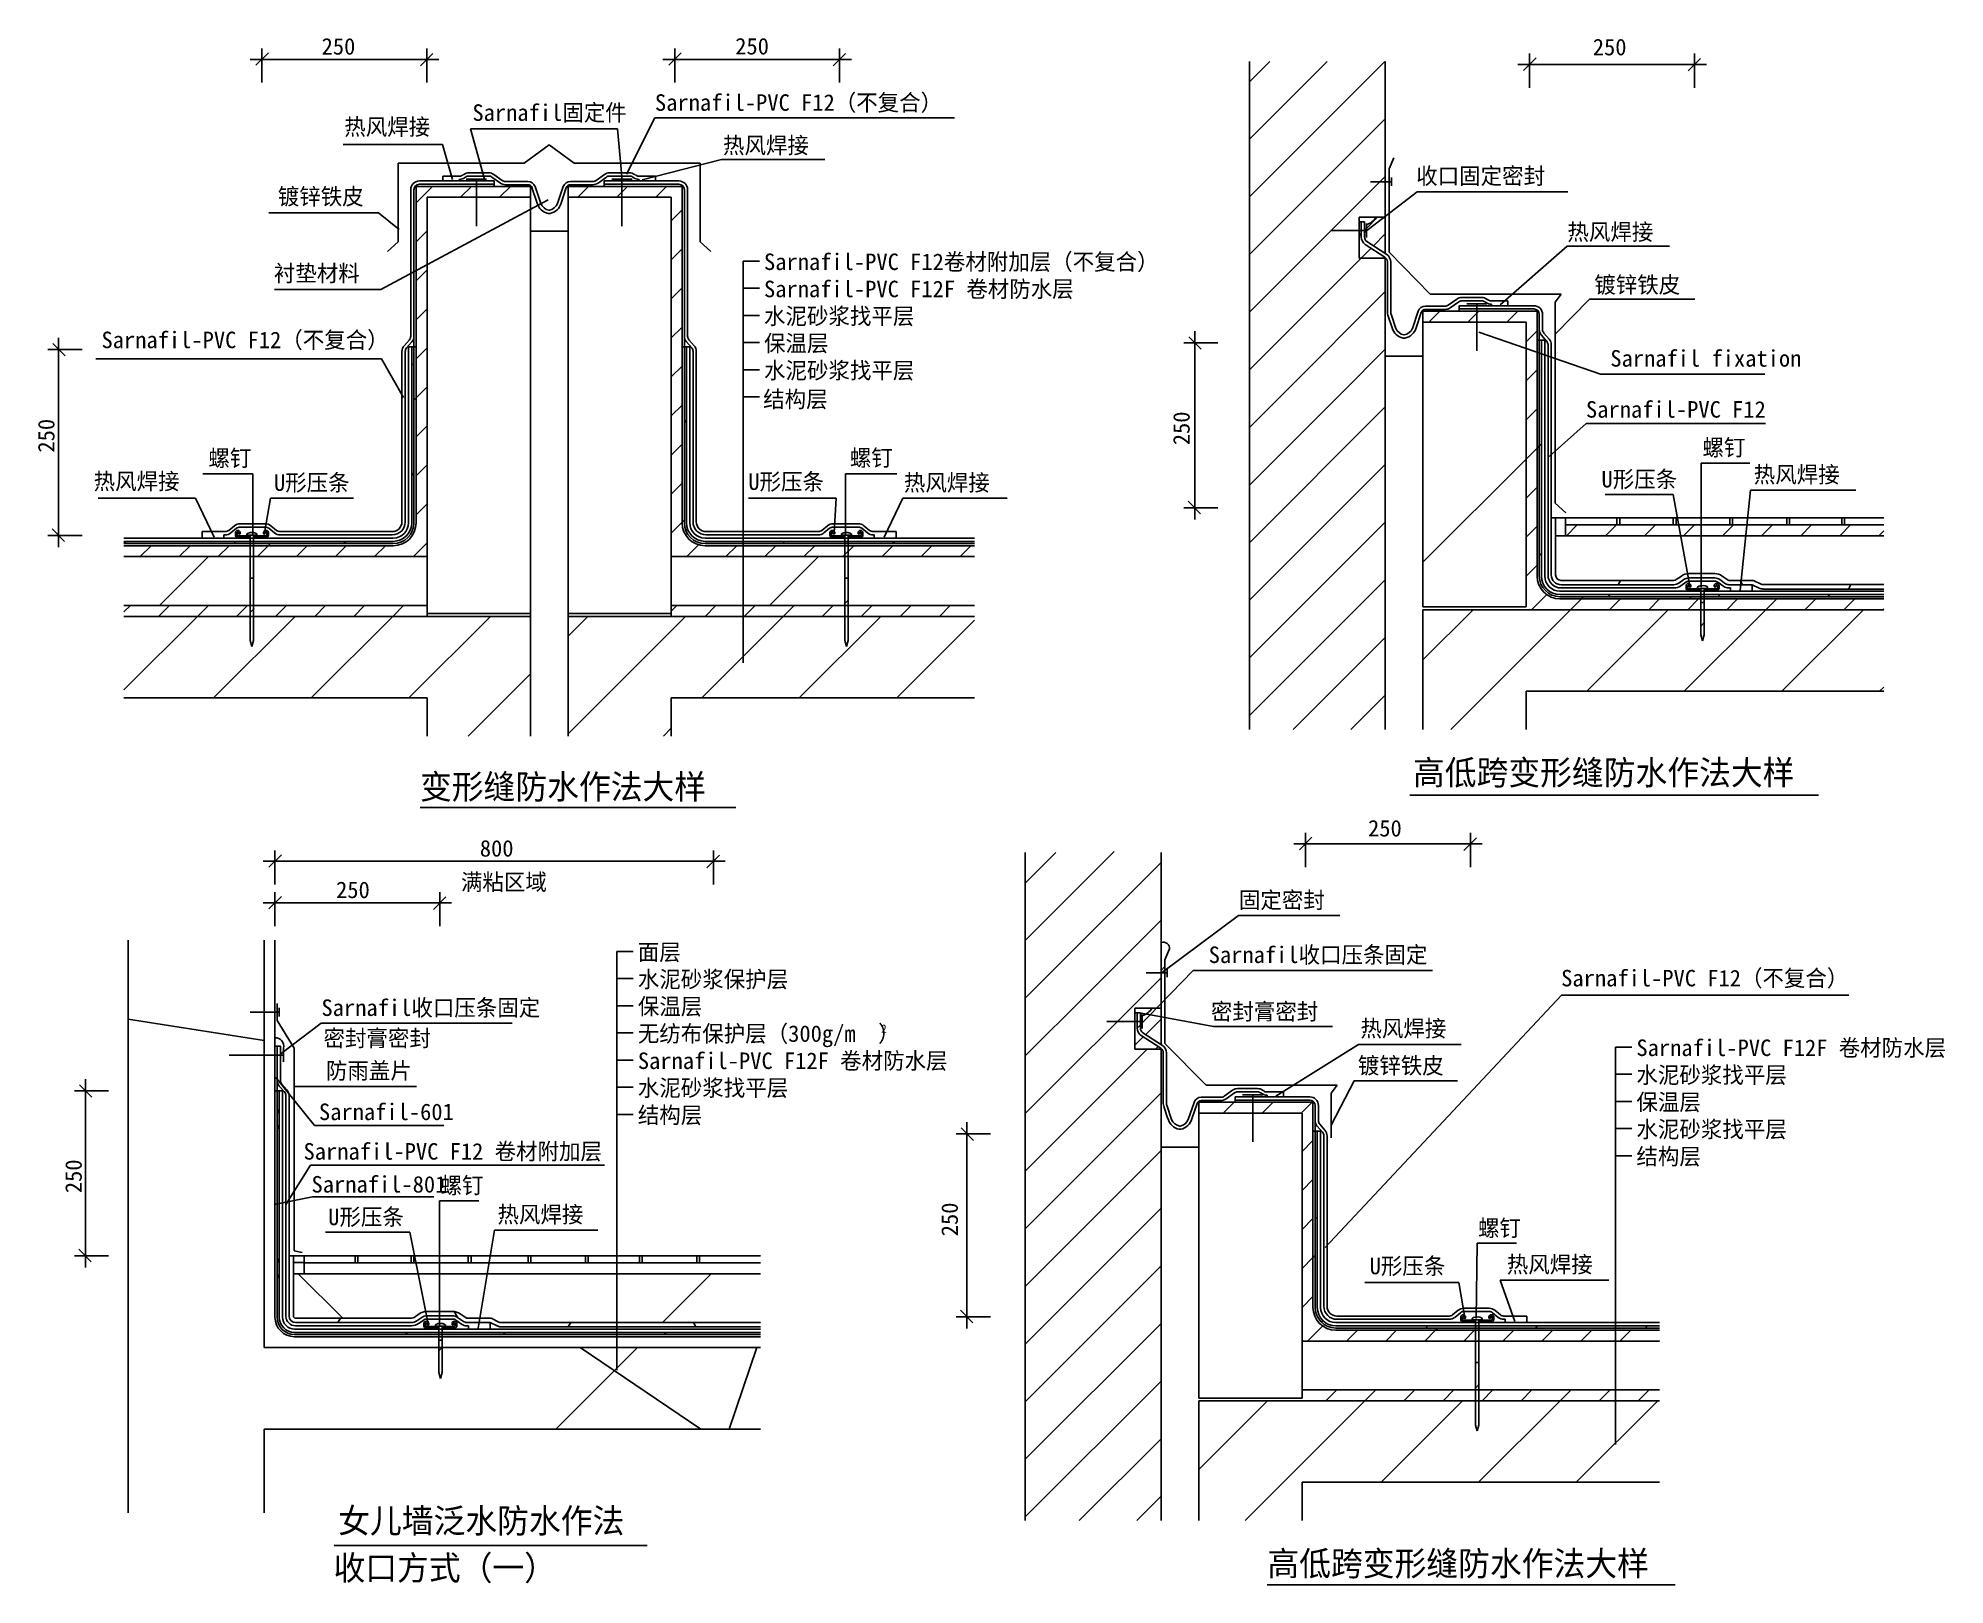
# Model space of a CAD drawing. Header units: metres. Extents: x 26 to 377, y 93 to 378.
import ezdxf

# ---------------------------------------------------------------- set-up
doc = ezdxf.new("R2010")
doc.units = ezdxf.units.M
doc.layers.add('SHU', color=7, linetype='Continuous')
pattern_1 = [(45, (0, 0), (-10.1028, 10.1028), [])]
pattern_2 = [(45, (0, 0), (-3.5921, 3.5921), [])]
pattern_3 = [(45, (0, 0), (-56.127, 56.127), [])]
pattern_4 = [(45, (0, 0), (-17.9605, 17.9605), [])]
pattern_5 = [(45, (0, 0), (-134.7, 134.7), [])]
pattern_6 = [(45, (0, 0), (-224.5, 224.5), [])]
pattern_7 = [(45, (0, 0), (-8.98026, 8.98026), [])]
pattern_8 = [(45, (0, 0), (-4.49013, 4.49013), [])]
pattern_9 = [(45, (0, 0), (-2.245064, 2.245064), [])]

msp = doc.modelspace()

# ---------------------------------------------------------------- texts
for s, height, p in [('250', 3.04, (78.61, 374.7)), ('250', 3.04, (154.72, 374.73)), ('250', 3.04, (312.53, 374.57)), ('Sarnafil-PVC F12（不复合）', 3.04, (139.95, 364.36)), ('收口固定密封', 3.04, (280.04, 350.86)), ('热风焊接', 3.04, (307.86, 340.55)), ('Sarnafil-PVC F12卷材附加层（不复合）', 3.04, (160.02, 335.05)), ('Sarnafil-PVC F12F 卷材防水层', 3.04, (160.02, 330.05)), ('镀锌铁皮', 3.04, (312.81, 330.82)), ('水泥砂浆找平层', 3.04, (160.02, 325.05)), ('Sarnafil-PVC F12（不复合）', 3.04, (38.1, 320.67)), ('保温层', 3.04, (160.02, 320.05)), ('Sarnafil fixation', 3.04, (315.76, 317.27)), ('水泥砂浆找平层', 3.04, (160.02, 315.05)), ('结构层', 3.04, (159.87, 309.76)), ('Sarnafil-PVC F12', 3.04, (311.28, 307.88)), ('螺钉', 3.04, (57.77, 298.91)), ('螺钉', 3.04, (175.81, 298.97)), ('螺钉', 3.04, (332.71, 300.86)), ('U形压条', 3.04, (314.13, 295.04)), ('热风焊接', 3.04, (342.15, 295.9)), ('热风焊接', 3.04, (36.66, 294.66)), ('U形压条', 3.04, (69.84, 294.41)), ('U形压条', 3.04, (157.13, 294.58)), ('热风焊接', 3.04, (185.76, 294.41)), ('变形缝防水作法大样', 4.5, (96.71, 237.7)), ('高低跨变形缝防水作法大样', 4.5, (279.44, 240.3)), ('250', 3.04, (271.17, 230.79)), ('800', 3.04, (107.72, 227.09)), ('250', 3.04, (81.27, 219.45)), ('满粘区域', 3.04, (104.25, 220.89)), ('固定密封', 3.04, (247.41, 217.57)), ('面层', 3.04, (136.8, 207.99)), ('Sarnafil收口压条固定', 3.04, (241.85, 207.5)), ('水泥砂浆保护层', 3.04, (136.8, 202.99)), ('Sarnafil-PVC F12（不复合）', 3.04, (306.71, 203.2)), ('Sarnafil收口压条固定', 3.04, (78.58, 197.76)), ('保温层', 3.04, (136.8, 197.99)), ('密封膏密封', 3.04, (242.26, 197.05)), ('无纺布保护层（300g/m  ）', 3.04, (136.8, 192.99)), ('密封膏密封', 3.04, (78.96, 192.14)), ('2', 1.5, (181.58, 194.67)), ('Sarnafil-PVC F12F 卷材防水层', 3.04, (320.56, 190.38)), ('防雨盖片', 3.04, (79.4, 186.16)), ('Sarnafil-PVC F12F 卷材防水层', 3.04, (136.8, 187.99)), ('水泥砂浆找平层', 3.04, (136.8, 182.99)), ('水泥砂浆找平层', 3.04, (320.56, 185.38)), ('保温层', 3.04, (320.56, 180.38)), ('Sarnafil-601', 3.04, (78.12, 178.59)), ('结构层', 3.04, (136.8, 177.99)), ('水泥砂浆找平层', 3.04, (320.56, 175.38)), ('Sarnafil-PVC F12 卷材附加层', 3.04, (75.28, 171.31)), ('结构层', 3.04, (320.56, 170.38)), ('Sarnafil-801', 3.04, (76.75, 165.25)), ('螺钉', 3.04, (100.5, 165.06)), ('U形压条', 3.04, (79.82, 159.25)), ('热风焊接', 3.04, (110.97, 159.7)), ('螺钉', 3.04, (291.41, 157.2)), ('U形压条', 3.04, (271.46, 150.21)), ('热风焊接', 3.04, (296.71, 150.5)), ('女儿墙泛水防水作法', 4.5, (81.66, 102.6)), ('收口方式（一）', 4.5, (80.79, 93.92)), ('高低跨变形缝防水作法大样', 4.5, (252.65, 94.72))]:
    msp.add_text(s, height=height).set_placement(p)
for p in [(238.35, 302.81), (29.45, 301.45), (34.47, 165.14), (195.69, 157.21)]:
    msp.add_text('250', height=3.04, rotation=90).set_placement(p)
at = {"layer": 'SHU'}
for s, p in [('Sarnafil固定件', (106.36, 362.51)), ('热风焊接', (82.78, 359.89)), ('热风焊接', (152.47, 356.5)), ('镀锌铁皮', (70.54, 347.07)), ('衬垫材料', (69.82, 332.95)), ('热风焊接', (269.77, 193.94)), ('镀锌铁皮', (269.29, 187.11))]:
    msp.add_text(s, height=3.04, dxfattribs=at).set_placement(p)

# ---------------------------------------------------------------- blocks, each defined once
blk = doc.blocks.new('_ARCHTICK')
at = {"color": 3}
blk.add_line((-1.08, 0), (1.08, 0), dxfattribs=at)
at = {"color": 1, "linetype": 'ByBlock'}
blk.add_lwpolyline([(-0.6, -0.6), (0.55, 0.55)], dxfattribs=at)

# ---------------------------------------------------------------- hatches: boundary and pattern name
h = msp.add_hatch()
h.set_pattern_fill('AR-SAND,_O', scale=1.6)
h.set_pattern_definition(pattern_2)
h.paths.add_polyline_path([(96, 288.51, -0.41), (91.8, 284.31), (42.23, 284.31), (42.23, 282.31), (98.02, 282.31), (98.02, 348.44), (107.09, 348.44), (107.09, 350.44), (96, 350.44)])
h.paths.add_polyline_path([(117.02, 348.44), (117.02, 350.44), (107.09, 350.44), (107.09, 348.44)])
h = msp.add_hatch()
h.set_pattern_fill('ANSI31,_O', scale=60)
h.set_pattern_definition(pattern_5)
h.paths.add_polyline_path([(123.95, 271.81), (142.95, 271.81), (142.95, 348.44), (123.95, 348.44)])
h.paths.add_polyline_path([(117.02, 348.44), (98.02, 348.44), (98.02, 271.81), (117.02, 271.81)])
h = msp.add_hatch()
h.set_pattern_fill('AR-SAND,_O', scale=1.6)
h.set_pattern_definition(pattern_2)
h.paths.add_polyline_path([(142.95, 348.44), (142.95, 282.31), (198.74, 282.31), (198.74, 284.31), (149.16, 284.31, -0.41), (144.96, 288.51), (144.96, 350.44), (133.87, 350.44), (133.87, 348.44)])
h.paths.add_polyline_path([(133.87, 348.44), (133.87, 350.44), (123.95, 350.44), (123.95, 348.44)])
h = msp.add_hatch()
h.set_pattern_fill('ANSI38,_O', scale=2)
h.set_pattern_definition(pattern_8)
h.paths.add_polyline_path([(272.67, 344.78), (269.53, 344.78), (269.53, 343.94), (270.53, 343.94), (270.53, 342.33), (270.87, 342.33), (270.87, 343.37, 0.17)])
h = msp.add_hatch()
h.set_pattern_fill('AR-SAND,_O')
h.set_pattern_definition(pattern_9)
h.paths.add_polyline_path([(274.34, 344.78), (272.67, 344.78, -0.17), (270.87, 343.37), (270.87, 342.33), (270.53, 342.33), (270.53, 341.12, 0.25), (270.98, 340.28), (274.34, 338.08)])
h = msp.add_hatch()
h.set_pattern_fill('AR-SAND,_O')
h.set_pattern_definition(pattern_9)
h.paths.add_polyline_path([(270.65, 339.78, -0.25), (269.93, 341.12), (269.93, 342.33), (269.53, 342.33), (269.53, 337.23), (274.34, 337.23), (274.34, 337.36, 0.02), (274.29, 337.4)])
h = msp.add_hatch()
h.set_pattern_fill('AR-SAND,_O', scale=1.6)
h.set_pattern_definition(pattern_2)
h.paths.add_polyline_path([(302.29, 327.48), (291.2, 327.48), (291.2, 325.48), (300.27, 325.48), (300.27, 274.53), (306.49, 274.53, -0.41), (302.29, 278.73)])
h.paths.add_polyline_path([(291.2, 327.48), (281.27, 327.48), (281.27, 325.48), (291.2, 325.48)])
h = msp.add_hatch()
h.set_pattern_fill('ANSI31,_O', scale=60)
h.set_pattern_definition(pattern_5)
h.paths.add_polyline_path([(300.27, 325.48), (281.27, 325.48), (281.27, 273.03), (300.27, 273.03)])
h = msp.add_hatch()
h.set_pattern_fill('HONEY,_O', scale=4.5)
h.set_pattern_definition(pattern_1)
h.paths.add_polyline_path([(95.2, 288.51, -0.41), (91.8, 285.11), (42.23, 285.11), (42.23, 284.71), (91.8, 284.71, 0.41), (95.6, 288.51), (95.6, 320.9), (95.2, 320.9)])
h = msp.add_hatch()
h.set_pattern_fill('ANSI31,_O', scale=8)
h.set_pattern_definition(pattern_4)
h.paths.add_polyline_path([(91.8, 284.31, 0.41), (96, 288.51), (96, 320.9), (95.6, 320.9), (95.6, 288.51, -0.41), (91.8, 284.71), (66.08, 284.71), (66.08, 284.31)])
h = msp.add_hatch()
h.set_pattern_fill('ANSI31,_O', scale=8)
h.set_pattern_definition(pattern_4)
h.paths.add_polyline_path([(144.96, 288.51, 0.41), (149.16, 284.31), (156.17, 284.31), (156.17, 284.71), (149.16, 284.71, -0.41), (145.36, 288.51), (145.36, 320.9), (144.96, 320.9)])
h.paths.add_polyline_path([(156.17, 284.71), (156.17, 284.31), (174.89, 284.31), (174.89, 284.71)])
h = msp.add_hatch()
h.set_pattern_fill('HONEY,_O', scale=4.5)
h.set_pattern_definition(pattern_1)
h.paths.add_polyline_path([(145.76, 320.9), (145.36, 320.9), (145.36, 288.51, 0.41), (149.16, 284.71), (198.74, 284.71), (198.74, 285.11), (149.16, 285.11, -0.41), (145.76, 288.51)])
h = msp.add_hatch()
h.set_pattern_fill('ANSI31,_O', scale=8)
h.set_pattern_definition(pattern_4)
h.paths.add_polyline_path([(306.49, 274.93, -0.41), (302.69, 278.73), (302.69, 322.12), (302.29, 322.12), (302.29, 278.73, 0.41), (306.49, 274.53), (330.54, 274.53), (330.54, 274.93)])
h = msp.add_hatch()
h.set_pattern_fill('HONEY,_O', scale=4.5)
h.set_pattern_definition(pattern_1)
h.paths.add_polyline_path([(303.09, 322.12), (302.69, 322.12), (302.69, 278.73, 0.41), (306.49, 274.93), (324.23, 274.93), (324.23, 275.33), (306.49, 275.33, -0.41), (303.09, 278.73)])
h.paths.add_polyline_path([(328.76, 275.33), (324.23, 275.33), (324.23, 274.93), (328.89, 274.93)])
h.paths.add_polyline_path([(366.06, 275.33), (328.76, 275.33), (328.89, 274.93), (366.06, 274.93)])
h = msp.add_hatch()
h.set_pattern_fill('NET3,_O', scale=3)
h.set_pattern_definition([(45, (0, 0), (-6.7352, 6.7352), [])])
h.paths.add_polyline_path([(307.49, 289.43), (305.69, 289.43), (305.69, 286.13), (307.49, 286.13)])
h = msp.add_hatch()
h.set_pattern_fill('AR-SAND,_O', scale=1.6)
h.set_pattern_definition(pattern_2)
h.paths.add_polyline_path([(307.49, 288.13), (307.49, 286.13), (354.11, 286.13), (354.11, 288.13)])
h.paths.add_polyline_path([(366.06, 288.13), (354.11, 288.13), (354.11, 286.13), (366.06, 286.13)])
h = msp.add_hatch()
h.set_pattern_fill('ANSI37,_O', scale=25)
h.set_pattern_definition(pattern_3)
h.paths.add_polyline_path([(98.02, 273.31), (98.02, 282.31), (42.23, 282.31), (42.23, 273.31)])
h = msp.add_hatch()
h.set_pattern_fill('ANSI37,_O', scale=25)
h.set_pattern_definition(pattern_3)
h.paths.add_polyline_path([(198.74, 273.31), (198.74, 282.31), (142.95, 282.31), (142.95, 273.31)])
h = msp.add_hatch()
h.set_pattern_fill('ANSI31', scale=2)
h.paths.add_polyline_path([(66.08, 278.34), (66.18, 278.34), (66.18, 273.41), (66.08, 273.41)])
h.paths.add_polyline_path([(65.38, 278.34), (65.48, 278.34), (65.48, 273.41), (65.38, 273.41)])
h.paths.add_polyline_path([(65.38, 273.41), (65.48, 273.41), (65.48, 271.41), (65.38, 271.41)])
h.paths.add_polyline_path([(66.08, 273.41), (66.18, 273.41), (66.18, 271.41), (66.08, 271.41)])
h.paths.add_polyline_path([(65.48, 273.41), (66.08, 273.41), (66.08, 271.41), (65.48, 271.41)])
h.paths.add_polyline_path([(65.48, 271.41), (66.08, 271.41), (66.08, 267.25), (65.78, 266.18), (65.48, 267.25)])
h.paths.add_polyline_path([(66.08, 271.41), (66.18, 271.41), (66.18, 267.24), (65.78, 265.8), (65.38, 267.24), (65.38, 271.41), (65.48, 271.41), (65.48, 267.25), (65.78, 266.18), (66.08, 267.25)])
h.paths.add_polyline_path([(65.48, 278.34), (66.08, 278.34), (66.08, 273.41), (65.48, 273.41)])
h = msp.add_hatch()
h.set_pattern_fill('ANSI31', scale=2)
h.paths.add_polyline_path([(174.89, 278.34), (174.79, 278.34), (174.79, 273.41), (174.89, 273.41)])
h.paths.add_polyline_path([(175.59, 278.34), (175.49, 278.34), (175.49, 273.41), (175.59, 273.41)])
h.paths.add_polyline_path([(175.59, 273.41), (175.49, 273.41), (175.49, 271.41), (175.59, 271.41)])
h.paths.add_polyline_path([(174.89, 273.41), (174.79, 273.41), (174.79, 271.41), (174.89, 271.41)])
h.paths.add_polyline_path([(175.49, 273.41), (174.89, 273.41), (174.89, 271.41), (175.49, 271.41)])
h.paths.add_polyline_path([(175.49, 271.41), (174.89, 271.41), (174.89, 267.25), (175.19, 266.18), (175.49, 267.25)])
h.paths.add_polyline_path([(174.89, 271.41), (174.79, 271.41), (174.79, 267.24), (175.19, 265.8), (175.59, 267.24), (175.59, 271.41), (175.49, 271.41), (175.49, 267.25), (175.19, 266.18), (174.89, 267.25)])
h.paths.add_polyline_path([(175.49, 278.34), (174.89, 278.34), (174.89, 273.41), (175.49, 273.41)])
h = msp.add_hatch()
h.set_pattern_fill('AR-SAND,_O', scale=1.6)
h.set_pattern_definition(pattern_2)
h.paths.add_polyline_path([(300.27, 274.53), (300.27, 272.53), (366.06, 272.53), (366.06, 274.53)])
h = msp.add_hatch()
h.set_pattern_fill('ANSI31,_O', scale=100)
h.set_pattern_definition(pattern_6)
h.paths.add_polyline_path([(98.02, 256.31), (98.02, 249.26), (117.02, 249.26), (117.02, 271.31), (66.08, 271.31), (66.08, 266.84), (65.78, 265.77), (65.48, 266.84), (65.48, 271.31), (42.23, 271.31), (42.23, 268.92), (38.64, 267.62), (44.76, 267.01), (42.23, 265.48), (42.23, 256.31)])
h.paths.add_polyline_path([(142.95, 256.31), (198.74, 256.31), (198.74, 265.48), (196.21, 267.01), (202.33, 267.62), (198.74, 268.92), (198.74, 271.31), (175.49, 271.31), (175.49, 266.84), (175.19, 265.77), (174.89, 266.84), (174.89, 271.31), (123.95, 271.31), (123.95, 249.26), (142.95, 249.26)])
h = msp.add_hatch()
h.set_pattern_fill('AR-CONC,_O', scale=4)
h.set_pattern_definition(pattern_7)
h.paths.add_polyline_path([(98.02, 256.31), (98.02, 249.26), (117.02, 249.26), (117.02, 271.31), (66.08, 271.31), (66.08, 266.84), (65.78, 265.77), (65.48, 266.84), (65.48, 271.31), (42.23, 271.31), (42.23, 268.92), (38.64, 267.62), (44.76, 267.01), (42.23, 265.48), (42.23, 256.31)])
h.paths.add_polyline_path([(142.95, 256.31), (198.74, 256.31), (198.74, 265.48), (196.21, 267.01), (202.33, 267.62), (198.74, 268.92), (198.74, 271.31), (175.49, 271.31), (175.49, 266.84), (175.19, 265.77), (174.89, 266.84), (174.89, 271.31), (123.95, 271.31), (123.95, 249.26), (142.95, 249.26)])
h = msp.add_hatch()
h.set_pattern_fill('AR-SAND,_O', scale=1.6)
h.set_pattern_definition(pattern_2)
h.paths.add_polyline_path([(42.23, 273.31), (42.23, 271.31), (98.02, 271.31), (98.02, 273.31)])
h = msp.add_hatch()
h.set_pattern_fill('AR-SAND,_O', scale=1.6)
h.set_pattern_definition(pattern_2)
h.paths.add_polyline_path([(142.95, 273.31), (142.95, 271.31), (198.74, 271.31), (198.74, 273.31)])
h = msp.add_hatch()
h.set_pattern_fill('AR-CONC,_O', scale=4)
h.set_pattern_definition(pattern_7)
h.paths.add_polyline_path([(281.27, 272.53), (281.27, 250.48), (300.27, 250.48), (300.27, 257.53), (366.06, 257.53), (366.06, 266.7), (363.53, 268.22), (369.65, 268.83), (366.06, 270.13), (366.06, 272.53)])
h = msp.add_hatch()
h.set_pattern_fill('ANSI31', scale=83.3)
h.paths.add_polyline_path([(366.06, 272.53), (281.27, 272.53), (281.27, 250.48), (300.27, 250.48), (300.27, 257.53), (366.06, 257.53)])
h = msp.add_hatch()
h.set_pattern_fill('ANSI31', scale=100)
h.paths.add_polyline_path([(68.02, 211.72), (43.02, 211.72), (43.02, 106.29), (68.02, 106.29), (68.02, 121.72), (159.39, 121.72), (159.39, 136.72), (100.77, 136.72), (100.77, 132.1), (100.47, 131.03), (100.17, 132.1), (100.17, 136.72), (68.02, 136.72)])
h = msp.add_hatch()
h.set_pattern_fill('AR-CONC', scale=4)
h.paths.add_polyline_path([(100.17, 136.72), (68.02, 136.72), (68.02, 211.72), (43.02, 211.72), (43.02, 106.29), (68.02, 106.29), (68.02, 121.72), (159.39, 121.72), (159.39, 136.72), (100.77, 136.72), (100.77, 132.1), (100.47, 131.03), (100.17, 132.1)])
h = msp.add_hatch()
h.set_pattern_fill('AR-SAND', scale=1.67)
h.paths.add_polyline_path([(103.92, 152.32), (75.42, 152.32), (75.42, 150.32), (102.97, 150.32)])
h.paths.add_polyline_path([(159.39, 152.32), (103.92, 152.32), (102.97, 150.32), (159.39, 150.32)])
h.paths.add_polyline_path([(159.39, 138.72), (73.62, 138.72, -0.41), (70.02, 142.32), (70.02, 186.32), (68.02, 184.87), (68.02, 136.72), (159.39, 136.72)])
h.paths.add_polyline_path([(70.02, 190.55), (68.02, 190.55), (68.02, 184.87), (70.02, 186.32)])
h.paths.add_polyline_path([(70.02, 198.44), (68.02, 198.44), (68.02, 190.55), (70.02, 190.55)])
h.paths.add_polyline_path([(70.02, 211.72), (68.02, 211.72), (68.02, 198.44), (70.02, 198.44)])
h = msp.add_hatch()
h.set_pattern_fill('ANSI38,_O', scale=2)
h.set_pattern_definition(pattern_8)
h.paths.add_polyline_path([(234.63, 210.03, 0.57), (233.09, 211.26), (233.09, 205.7), (233.79, 205.7), (233.79, 208.08)])
h = msp.add_hatch()
h.set_pattern_fill('ANSI38,_O', scale=2)
h.set_pattern_definition(pattern_8)
h.paths.add_polyline_path([(231.42, 199.18), (228.28, 199.18), (228.28, 198.33), (229.28, 198.33), (229.28, 196.73), (229.62, 196.73), (229.62, 197.77, 0.17)])
h = msp.add_hatch()
h.set_pattern_fill('AR-SAND,_O')
h.set_pattern_definition(pattern_9)
h.paths.add_polyline_path([(229.4, 194.17, -0.25), (228.68, 195.51), (228.68, 196.73), (228.28, 196.73), (228.28, 191.63), (233.09, 191.63), (233.09, 191.76, 0.02), (233.04, 191.8)])
h = msp.add_hatch()
h.set_pattern_fill('AR-SAND,_O')
h.set_pattern_definition(pattern_9)
h.paths.add_polyline_path([(233.09, 199.18), (231.42, 199.18, -0.17), (229.62, 197.77), (229.62, 196.73), (229.28, 196.73), (229.28, 195.51, 0.25), (229.73, 194.68), (233.09, 192.48)])
h = msp.add_hatch()
h.set_pattern_fill('ANSI38', scale=2)
h.paths.add_polyline_path([(70.02, 193.76), (70.02, 192.21), (71.02, 192.21), (71.02, 190.55), (71.6, 190.55), (71.6, 191.82, 0.5)])
h = msp.add_hatch()
h.set_pattern_fill('HONEY', scale=5)
h.paths.add_polyline_path([(159.39, 139.52), (73.62, 139.52, -0.41), (70.82, 142.32), (70.82, 183.99), (70.42, 183.99), (70.42, 142.32, 0.41), (73.62, 139.12), (159.39, 139.12)])
h = msp.add_hatch()
h.set_pattern_fill('AR-SAND,_O', scale=1.6)
h.set_pattern_definition(pattern_2)
h.paths.add_polyline_path([(324.81, 137.92), (324.81, 139.92), (282.03, 139.92), (282.03, 137.92)])
h.paths.add_polyline_path([(282.03, 137.92), (282.03, 139.92), (265.24, 139.92, -0.41), (261.04, 144.12), (261.04, 181.87), (249.95, 181.87), (249.95, 179.87), (259.03, 179.87), (259.03, 137.92)])
h.paths.add_polyline_path([(249.95, 179.87), (249.95, 181.87), (240.03, 181.87), (240.03, 179.87)])
h = msp.add_hatch()
h.set_pattern_fill('ANSI31,_O', scale=60)
h.set_pattern_definition(pattern_5)
h.paths.add_polyline_path([(259.03, 179.87), (240.03, 179.87), (240.03, 127.42), (259.03, 127.42)])
h = msp.add_hatch()
h.set_pattern_fill('ANSI31,_O', scale=8)
h.set_pattern_definition(pattern_4)
h.paths.add_polyline_path([(265.24, 140.32, -0.41), (261.44, 144.12), (261.44, 176.52), (261.04, 176.52), (261.04, 144.12, 0.41), (265.24, 139.92), (289.29, 139.92), (289.29, 140.32)])
h = msp.add_hatch()
h.set_pattern_fill('HONEY,_O', scale=4.5)
h.set_pattern_definition(pattern_1)
h.paths.add_polyline_path([(261.84, 176.52), (261.44, 176.52), (261.44, 144.12, 0.41), (265.24, 140.32), (324.81, 140.32), (324.81, 140.72), (265.24, 140.72, -0.41), (261.84, 144.12)])
h = msp.add_hatch()
h.set_pattern_fill('NET3', scale=3)
h.paths.add_polyline_path([(73.42, 150.32), (75.42, 150.32), (75.42, 153.62), (73.42, 153.62)])
h = msp.add_hatch()
h.set_pattern_fill('ANSI37,_O', scale=25)
h.set_pattern_definition(pattern_3)
h.paths.add_polyline_path([(324.81, 128.92), (324.81, 137.92), (259.03, 137.92), (259.03, 128.92)])
h = msp.add_hatch()
h.set_pattern_fill('ANSI31', scale=2)
h.paths.add_polyline_path([(290.96, 133.96), (290.86, 133.96), (290.86, 129.02), (290.96, 129.02)])
h.paths.add_polyline_path([(291.66, 133.96), (291.56, 133.96), (291.56, 129.02), (291.66, 129.02)])
h.paths.add_polyline_path([(291.66, 129.02), (291.56, 129.02), (291.56, 127.02), (291.66, 127.02)])
h.paths.add_polyline_path([(290.96, 129.02), (290.86, 129.02), (290.86, 127.02), (290.96, 127.02)])
h.paths.add_polyline_path([(291.56, 129.02), (290.96, 129.02), (290.96, 127.02), (291.56, 127.02)])
h.paths.add_polyline_path([(291.56, 127.02), (290.96, 127.02), (290.96, 122.86), (291.26, 121.79), (291.56, 122.86)])
h.paths.add_polyline_path([(290.96, 127.02), (290.86, 127.02), (290.86, 122.85), (291.26, 121.42), (291.66, 122.85), (291.66, 127.02), (291.56, 127.02), (291.56, 122.86), (291.26, 121.79), (290.96, 122.86)])
h.paths.add_polyline_path([(291.56, 133.96), (290.96, 133.96), (290.96, 129.02), (291.56, 129.02)])
h = msp.add_hatch()
h.set_pattern_fill('ANSI31,_O', scale=100)
h.set_pattern_definition(pattern_6)
h.paths.add_polyline_path([(324.81, 111.92), (324.81, 121.09), (322.28, 122.62), (328.4, 123.23), (324.81, 124.53), (324.81, 126.92), (240.03, 126.92), (240.03, 104.88), (259.03, 104.88), (259.03, 111.92)])
h = msp.add_hatch()
h.set_pattern_fill('AR-CONC,_O', scale=4)
h.set_pattern_definition(pattern_7)
h.paths.add_polyline_path([(240.03, 126.92), (240.03, 104.88), (259.03, 104.88), (259.03, 111.92), (324.81, 111.92), (324.81, 121.09), (322.28, 122.62), (328.4, 123.23), (324.81, 124.53), (324.81, 126.92)])
h = msp.add_hatch()
h.set_pattern_fill('AR-SAND,_O', scale=1.6)
h.set_pattern_definition(pattern_2)
h.paths.add_polyline_path([(259.03, 128.92), (259.03, 126.92), (324.81, 126.92), (324.81, 128.92)])
at = {"layer": 'SHU'}
h = msp.add_hatch(dxfattribs=at)
h.set_pattern_fill('HONEY', scale=4.5)
h.paths.add_polyline_path([(366.06, 277.14), (343.87, 277.14, -0.11), (343.5, 277.23), (342.22, 277.85, 0.11), (341.86, 277.93), (339.82, 277.93), (339.74, 277.13), (341.86, 277.13), (343.15, 276.51, 0.11), (343.87, 276.34), (366.06, 276.34)])
h.paths.add_polyline_path([(339.82, 277.93), (337.49, 277.93), (336.35, 278.73, 0.15), (334.97, 279.17), (332.5, 279.17), (332.5, 278.37), (334.97, 278.37, -0.15), (335.89, 278.08), (336.98, 277.31, 0.15), (337.55, 277.13), (339.74, 277.13)])
h.paths.add_polyline_path([(332.5, 279.17), (330.22, 279.17, 0.02), (329.98, 279.16), (330.12, 278.37, -0.01), (330.22, 278.37), (332.5, 278.37)])
h.paths.add_polyline_path([(329.3, 278.08, -0.14), (330.12, 278.37), (329.98, 279.16, 0.13), (328.84, 278.73), (327.9, 278.08, -0.15), (327.42, 277.93), (306.69, 277.93, -0.41), (305.69, 278.93), (305.69, 289.43), (304.89, 289.43), (304.89, 278.93, 0.41), (306.69, 277.13), (327.42, 277.13, 0.15), (328.36, 277.42)])
h = msp.add_hatch(dxfattribs=at)
h.set_pattern_fill('ANSI37', scale=25)
h.paths.add_polyline_path([(366.06, 286.13), (340.69, 286.13), (339.82, 277.93), (341.86, 277.93, -0.11), (342.22, 277.85), (343.5, 277.23, 0.11), (343.87, 277.14), (366.06, 277.14)])
h.paths.add_polyline_path([(340.69, 286.13), (332.5, 286.13), (332.5, 279.17), (334.97, 279.17, -0.15), (336.35, 278.73), (337.44, 277.97, 0.15), (337.55, 277.93), (339.82, 277.93)])
h.paths.add_polyline_path([(332.5, 286.13), (328.71, 286.13), (329.98, 279.16, -0.02), (330.22, 279.17), (332.5, 279.17)])
h.paths.add_polyline_path([(328.71, 286.13), (305.69, 286.13), (305.69, 278.93, 0.41), (306.69, 277.93), (327.42, 277.93, 0.15), (327.9, 278.08), (328.84, 278.73, -0.13), (329.98, 279.16)])
h = msp.add_hatch(dxfattribs=at)
h.set_pattern_fill('ANSI31', scale=2)
h.paths.add_polyline_path([(332.43, 272.53), (332.33, 272.53), (332.33, 268.48), (332.43, 267.9)])
h.paths.add_polyline_path([(333.03, 272.53), (332.43, 272.53), (332.43, 267.9), (332.73, 266.83), (333.03, 267.9)])
h.paths.add_polyline_path([(333.13, 272.53), (333.03, 272.53), (333.03, 267.9), (333.13, 268.57)])
h.paths.add_polyline_path([(333.13, 273.86), (333.03, 273.86), (333.03, 272.53), (333.13, 272.53)])
h.paths.add_polyline_path([(333.03, 273.86), (332.43, 273.86), (332.43, 272.53), (333.03, 272.53)])
h.paths.add_polyline_path([(332.43, 273.86), (332.33, 273.86), (332.33, 272.53), (332.43, 272.53)])
h = msp.add_hatch(dxfattribs=at)
h.set_pattern_fill('HONEY', scale=4.5)
h.paths.add_polyline_path([(159.39, 141.34), (111.61, 141.34, -0.11), (111.25, 141.42), (109.96, 142.05, 0.11), (109.6, 142.13), (107.72, 142.13), (107.59, 141.33), (109.61, 141.33), (110.9, 140.7, 0.11), (111.61, 140.54), (159.39, 140.54)])
h.paths.add_polyline_path([(107.72, 142.13), (105.24, 142.13), (104.1, 142.93, 0.15), (102.72, 143.37), (100.29, 143.37), (100.29, 142.57), (102.72, 142.57, -0.15), (103.64, 142.28), (104.73, 141.51, 0.15), (105.3, 141.33), (107.59, 141.33)])
h.paths.add_polyline_path([(100.29, 143.37), (97.96, 143.37, 0.02), (97.73, 143.36), (97.89, 142.57, -0.01), (97.96, 142.57), (100.29, 142.57)])
h.paths.add_polyline_path([(96.11, 141.62), (97.04, 142.28, -0.14), (97.89, 142.57), (97.73, 143.36, 0.13), (96.58, 142.93), (95.65, 142.28, -0.15), (95.17, 142.12), (73.82, 142.12, -0.41), (73.42, 142.52), (73.42, 153.62), (72.62, 153.62), (72.62, 142.52, 0.41), (73.82, 141.32), (95.17, 141.32, 0.15)])
h = msp.add_hatch(dxfattribs=at)
h.set_pattern_fill('ANSI37', scale=25)
h.paths.add_polyline_path([(159.39, 150.32), (109.07, 150.32), (107.72, 142.13), (109.6, 142.13, -0.11), (109.96, 142.05), (111.25, 141.42, 0.11), (111.61, 141.34), (159.39, 141.34)])
h.paths.add_polyline_path([(109.07, 150.32), (100.29, 150.32), (100.29, 143.37), (102.72, 143.37, -0.15), (104.1, 142.93), (105.19, 142.17, 0.15), (105.3, 142.13), (107.72, 142.13)])
h.paths.add_polyline_path([(100.29, 150.32), (96.36, 150.32), (97.73, 143.36, -0.02), (97.96, 143.37), (100.29, 143.37)])
h.paths.add_polyline_path([(96.36, 150.32), (73.42, 150.32), (73.42, 142.52, 0.41), (73.82, 142.12), (95.17, 142.12, 0.15), (95.65, 142.28), (96.58, 142.93, -0.13), (97.73, 143.36)])
h = msp.add_hatch(dxfattribs=at)
h.set_pattern_fill('ANSI31', scale=2)
h.paths.add_polyline_path([(100.17, 136.72), (100.07, 136.72), (100.07, 132.68), (100.17, 132.1)])
h.paths.add_polyline_path([(100.77, 136.72), (100.17, 136.72), (100.17, 132.1), (100.47, 131.03), (100.77, 132.1)])
h.paths.add_polyline_path([(100.87, 136.72), (100.77, 136.72), (100.77, 132.1), (100.87, 132.77)])
h.paths.add_polyline_path([(100.87, 138.06), (100.77, 138.06), (100.77, 136.72), (100.87, 136.72)])
h.paths.add_polyline_path([(100.77, 138.06), (100.17, 138.06), (100.17, 136.72), (100.77, 136.72)])
h.paths.add_polyline_path([(100.17, 138.06), (100.07, 138.06), (100.07, 136.72), (100.17, 136.72)])

# ---------------------------------------------------------------- linework, layer by layer
for p, q in [((67.63, 369.54), (67.63, 375.83)), ((97.99, 369.54), (97.99, 375.83)), ((143.58, 369.54), (143.58, 375.83)), ((173.94, 369.54), (173.94, 375.83)), ((67.63, 373.83), (98.66, 373.83)), ((143.58, 373.83), (174.61, 373.83)), ((249.34, 369.72, 111111), (253.08, 373.45, 111111)), ((249.34, 359.11, 111111), (263.68, 373.45, 111111)), ((249.34, 348.51, 111111), (274.29, 373.45, 111111)), ((300.9, 368.61), (300.9, 374.9)), ((300.9, 372.9), (331.94, 372.9)), ((331.27, 368.61), (331.27, 374.9)), ((249.34, 337.9, 111111), (274.34, 362.9, 111111)), ((120.48, 358.12), (115.91, 354.75)), ((120.48, 358.12), (125.06, 354.75)), ((133.06, 361.02), (133.91, 351.62)), ((115.91, 354.75), (92.69, 354.75)), ((92.69, 354.75), (92.69, 340.27)), ((125.06, 354.75), (148.27, 354.75)), ((148.27, 354.75), (148.27, 340.27)), ((275.89, 355.72), (275.04, 353.68)), ((100.92, 352.34), (100.92, 351.44)), ((103.92, 351.74), (103.92, 351.44)), ((104.57, 352.52), (104.79, 352.67)), ((104.91, 352.02), (105.13, 352.18)), ((109.94, 352.17), (111.5, 351.05)), ((110.29, 352.66), (111.85, 351.54)), ((110.36, 350.44), (110.36, 351.44)), ((130.68, 352.66), (129.12, 351.54)), ((131.03, 352.17), (129.47, 351.05)), ((130.61, 350.44), (130.61, 351.44)), ((136.06, 352.02), (135.84, 352.18)), ((136.4, 352.52), (136.18, 352.67)), ((137.05, 351.74), (137.05, 351.44)), ((140.05, 352.34), (140.05, 351.44)), ((249.34, 327.29, 111111), (274.34, 352.29, 111111)), ((275.47, 351.3), (271.61, 351.3)), ((275.04, 353.68), (275.04, 338.31)), ((275.47, 352.08), (275.47, 350.52)), ((280.24, 349.47), (270.37, 341.92)), ((274.34, 344.78), (269.53, 344.78)), ((269.53, 344.78), (269.53, 337.23)), ((270.53, 343.94), (269.53, 343.94)), ((269.93, 343.94), (269.93, 341.12)), ((270.53, 343.94), (270.53, 341.12)), ((270.87, 342.33), (264.35, 342.33)), ((270.87, 343.6), (270.87, 341.06)), ((92.69, 340.27), (90.74, 338.48)), ((148.27, 340.27), (150.23, 338.48)), ((249.34, 316.69, 111111), (269.88, 337.23, 111111)), ((274.34, 337.23), (269.53, 337.23)), ((270.65, 339.78), (274.29, 337.4)), ((270.98, 340.28), (274.62, 337.9)), ((275.04, 338.31), (282.63, 330.62)), ((307.84, 339.45), (295.46, 328.63)), ((159.17, 336.7), (156.17, 336.7)), ((156.17, 336.7), (156.17, 262.76)), ((159.17, 331.7), (156.17, 331.7)), ((255.86, 312.6, 111111), (274.34, 331.08, 111111)), ((282.63, 330.62), (306.71, 330.62)), ((306.71, 330.62), (305.61, 329.12)), ((159.17, 326.7), (156.17, 326.7)), ((287.5, 329.69), (285.94, 328.58)), ((287.85, 329.2), (286.29, 328.09)), ((287.93, 327.48), (287.93, 328.48)), ((292.89, 329.06), (292.66, 329.21)), ((293.23, 329.55), (293, 329.71)), ((293.87, 328.78), (293.87, 328.48)), ((296.87, 329.38), (296.87, 328.48)), ((311.94, 329.72), (305.61, 323.23)), ((305.61, 329.12), (305.61, 292.14)), ((313.97, 315.88), (291.59, 323.61)), ((300.27, 325.48), (300.27, 273.03)), ((304.04, 321.94), (303.08, 323.05)), ((304.49, 322.34), (303.53, 323.44)), ((34.52, 320.44), (28.22, 320.44)), ((30.22, 286.21), (30.22, 321.11)), ((93.8, 321.12), (94.76, 322.23)), ((94.25, 320.73), (95.21, 321.83)), ((94.6, 320.9), (96, 320.9)), ((146.36, 320.9), (144.96, 320.9)), ((146.72, 320.73), (145.76, 321.83)), ((147.17, 321.12), (146.21, 322.23)), ((159.17, 321.7), (156.17, 321.7)), ((243.56, 321.66), (237.27, 321.66)), ((239.27, 291.29), (239.27, 322.33)), ((266.47, 312.6, 111111), (274.34, 320.47, 111111)), ((303.69, 322.12), (302.29, 322.12)), ((89.65, 318.7), (93.7, 311.57)), ((159.17, 316.7), (156.17, 316.7)), ((249.34, 306.08, 111111), (255.86, 312.6, 111111)), ((249.34, 295.47, 111111), (266.47, 312.6, 111111)), ((159.17, 311.7), (156.17, 311.7)), ((249.34, 284.87, 111111), (274.34, 309.87, 111111)), ((311.32, 306.82), (304.51, 300.76)), ((344.34, 306.82), (311.32, 306.82)), ((249.34, 274.26, 111111), (274.34, 299.26, 111111)), ((341.43, 299.5), (332.5, 299.5)), ((332.5, 299.5), (332.5, 276.65)), ((56.76, 297.52), (65.96, 297.52)), ((65.96, 297.52), (65.96, 286.44)), ((184.43, 297.52), (175.01, 297.52)), ((175.01, 297.52), (175.01, 286.44)), ((37.46, 293.06), (55.42, 293.06)), ((55.42, 293.06), (58.84, 285.88)), ((69.18, 293.06), (68.07, 286.66)), ((69.18, 293.06), (84.46, 293.06)), ((173.3, 293.06), (157.17, 293.06)), ((173.3, 293.06), (172.9, 286.66)), ((185.55, 293.06), (182.13, 285.88)), ((204.77, 293.06), (185.55, 293.06)), ((243.56, 291.29), (237.27, 291.29)), ((305.61, 292.14), (307.57, 290.36)), ((327.31, 293.75), (314.78, 293.75)), ((327.31, 293.75), (330.4, 276.87)), ((341.58, 294.54), (339.63, 276.1)), ((360.92, 294.54), (341.58, 294.54)), ((62.57, 287.99), (61.52, 287.14)), ((69.26, 287.99), (70.31, 287.14)), ((171.71, 287.99), (170.66, 287.14)), ((178.4, 287.99), (179.45, 287.14)), ((249.34, 263.65, 111111), (274.34, 288.65, 111111)), ((304.89, 289.43), (366.06, 289.43)), ((305.69, 278.93), (305.69, 289.43)), ((307.49, 286.13), (307.49, 289.43)), ((307.49, 288.13), (366.06, 288.13)), ((316.98, 288.13), (316.98, 289.43)), ((317.48, 288.13), (317.48, 289.43)), ((327.35, 288.13), (327.35, 289.43)), ((327.85, 288.13), (327.85, 289.43)), ((337.73, 288.13), (337.73, 289.43)), ((338.23, 288.13), (338.23, 289.43)), ((348.23, 288.13), (348.23, 289.43)), ((348.73, 288.13), (348.73, 289.43)), ((358.34, 288.13), (358.34, 289.43)), ((358.84, 288.13), (358.84, 289.43)), ((34.52, 286.21), (28.22, 286.21)), ((42.23, 285.71), (91.8, 285.71)), ((42.23, 285.11), (91.8, 285.11)), ((42.23, 284.71), (91.8, 284.71)), ((42.23, 284.31), (91.8, 284.31)), ((56.64, 286.91), (56.64, 285.71)), ((60.89, 286.91), (56.64, 286.91)), ((60.64, 286.31), (60.64, 285.71)), ((60.89, 286.31), (60.64, 286.31)), ((62.95, 287.52), (61.9, 286.67)), ((68.88, 287.52), (69.93, 286.67)), ((70.94, 286.91), (91.6, 286.91)), ((70.94, 286.31), (91.6, 286.31)), ((198.74, 285.71), (149.16, 285.71)), ((198.74, 285.11), (149.16, 285.11)), ((198.74, 284.71), (149.16, 284.71)), ((198.74, 284.31), (149.16, 284.31)), ((170.03, 286.91), (149.36, 286.91)), ((170.03, 286.31), (149.36, 286.31)), ((172.09, 287.52), (171.04, 286.67)), ((178.02, 287.52), (179.07, 286.67)), ((180.08, 286.91), (184.32, 286.91)), ((180.08, 286.31), (180.32, 286.31)), ((180.32, 286.31), (180.32, 285.71)), ((184.32, 286.91), (184.32, 285.71)), ((305.69, 286.13), (366.06, 286.13)), ((42.23, 282.31), (98.02, 282.31)), ((198.74, 282.31), (142.95, 282.31)), ((249.34, 253.05, 111111), (274.34, 278.05, 111111)), ((327.42, 277.93), (306.69, 277.93)), ((328.84, 278.73), (327.9, 278.08)), ((329.3, 278.08), (328.36, 277.42)), ((329.64, 277.59), (328.71, 276.93)), ((335.54, 277.59), (336.63, 276.82)), ((335.89, 278.08), (336.98, 277.31)), ((336.35, 278.73), (337.44, 277.97)), ((337.55, 277.93), (341.86, 277.93)), ((366.06, 275.93), (306.49, 275.93)), ((366.06, 275.33), (306.49, 275.33)), ((366.06, 274.93), (306.49, 274.93)), ((366.06, 274.53), (306.49, 274.53)), ((327.42, 277.13), (306.69, 277.13)), ((327.42, 276.53), (306.69, 276.53)), ((330.54, 274.93), (330.54, 274.53)), ((330.54, 274.93), (330.54, 274.53)), ((337.55, 277.13), (341.86, 277.13)), ((337.55, 276.53), (337.86, 276.53)), ((337.86, 276.53), (337.86, 275.93)), ((337.86, 276.53), (337.86, 275.93)), ((341.86, 277.13), (341.86, 275.93)), ((341.86, 277.13), (341.86, 275.93)), ((343.87, 277.14), (366.06, 277.14)), ((343.87, 276.34), (366.06, 276.34)), ((42.23, 273.31), (98.02, 273.31)), ((42.23, 271.31), (117.02, 271.31)), ((98.02, 271.81), (117.02, 271.81)), ((142.95, 271.81), (123.95, 271.81)), ((198.74, 271.31), (123.95, 271.31)), ((198.74, 273.31), (142.95, 273.31)), ((300.27, 273.03), (281.27, 273.03)), ((366.06, 272.53), (281.27, 272.53)), ((281.27, 250.48), (281.27, 272.53)), ((257.38, 250.48, 111111), (274.34, 267.44, 111111)), ((267.99, 250.48, 111111), (274.34, 256.83, 111111)), ((96.75, 236.13), (154.81, 236.13)), ((278.85, 238.41), (354.04, 238.41)), ((70.02, 221.94), (70.02, 228.24)), ((150.7, 221.94), (150.7, 228.24)), ((259.65, 225.15), (259.65, 231.44)), ((259.65, 229.44), (290.69, 229.44)), ((290.02, 225.15), (290.02, 231.44)), ((69.77, 226.24), (151.37, 226.24)), ((208.09, 211.62), (224.48, 228)), ((208.09, 222.22), (213.72, 227.85)), ((213.87, 206.78), (233.09, 226.01)), ((69.77, 218.57), (101.05, 218.57)), ((70.02, 214.28), (70.02, 220.57)), ((100.38, 214.28), (100.38, 220.57)), ((219.29, 201.6), (233.09, 215.4)), ((247.33, 216.22), (233.35, 205.8)), ((265.98, 216.22), (247.33, 216.22)), ((43.02, 106.29), (43.02, 211.72)), ((43.02, 106.29), (43.02, 211.72)), ((68.02, 136.72), (68.02, 211.72)), ((70.02, 142.32), (70.02, 211.72)), ((135.95, 209.64), (132.95, 209.64)), ((132.95, 209.64), (132.95, 132.57)), ((234.64, 210.12), (233.79, 208.08)), ((233.79, 208.08), (233.79, 192.71)), ((135.95, 204.64), (132.95, 204.64)), ((208.09, 201.01), (213.87, 206.78)), ((208.09, 179.8), (233.09, 204.8)), ((238.98, 206.15), (228.68, 195.51)), ((283.04, 206.15), (238.98, 206.15)), ((70.45, 200.02), (70.45, 196.89)), ((208.09, 190.4), (219.29, 201.6)), ((306.75, 201.61), (263.26, 155.16)), ((359.62, 201.61), (306.75, 201.61)), ((70.77, 198.44), (65.45, 198.44)), ((70.45, 196.89), (73.58, 191.81)), ((70.77, 199.25), (70.77, 197.64)), ((135.95, 199.64), (132.95, 199.64)), ((229.62, 196.73), (223.1, 196.73)), ((233.09, 199.18), (228.28, 199.18)), ((228.28, 199.18), (228.28, 191.63)), ((229.28, 198.33), (228.28, 198.33)), ((228.68, 198.33), (228.68, 195.51)), ((229.28, 198.33), (229.28, 195.51)), ((242.73, 195.8), (229.51, 198.27)), ((229.62, 198), (229.62, 195.46)), ((78.5, 196.41), (71.15, 190.87)), ((113.67, 196.41), (78.5, 196.41)), ((135.95, 194.64), (132.95, 194.64)), ((229.4, 194.17), (233.04, 191.8)), ((229.73, 194.68), (233.37, 192.3)), ((264.66, 195.8), (242.73, 195.8)), ((71.6, 190.55), (61.57, 190.55)), ((71.02, 192.21), (70.02, 192.21)), ((70.42, 185.61), (70.42, 192.21)), ((70.42, 183.99), (70.42, 192.21)), ((71.02, 185.89), (71.02, 192.21)), ((71.6, 191.82), (71.6, 189.29)), ((73.58, 191.81), (73.58, 154.55)), ((135.95, 189.64), (132.95, 189.64)), ((208.09, 169.19), (230.53, 191.63)), ((233.09, 191.63), (228.28, 191.63)), ((233.79, 192.71), (241.38, 185.02)), ((269.43, 192.51), (254.21, 183.02)), ((319.71, 192.03), (316.71, 192.03)), ((316.71, 192.03), (316.71, 118.86)), ((77.29, 177.57), (70.19, 186.44)), ((319.71, 187.03), (316.71, 187.03)), ((39.42, 183.99), (33.13, 183.99)), ((35.13, 153.63), (35.13, 184.66)), ((70.02, 183.99), (71.42, 183.99)), ((70.42, 142.32), (70.42, 183.99)), ((71.77, 183.77), (70.82, 184.83)), ((70.82, 142.32), (70.82, 183.99)), ((72.22, 184.16), (71.27, 185.22)), ((71.42, 142.32), (71.42, 183.99)), ((72.02, 142.52), (72.02, 183.1)), ((72.62, 142.52), (72.62, 183.1)), ((96.08, 184.8), (73.58, 184.8)), ((135.95, 184.64), (132.95, 184.64)), ((208.09, 158.58), (233.09, 183.58)), ((241.38, 185.02), (265.46, 185.02)), ((246.25, 184.09), (244.69, 182.98)), ((246.6, 183.6), (245.04, 182.49)), ((246.69, 181.87), (246.69, 182.87)), ((251.64, 183.46), (251.41, 183.61)), ((251.98, 183.95), (251.76, 184.1)), ((252.62, 183.17), (252.62, 182.87)), ((255.62, 183.77), (255.62, 182.87)), ((268.63, 185.81), (264.36, 177.63)), ((265.46, 185.02), (264.36, 183.52)), ((264.36, 183.52), (264.36, 175.34)), ((135.95, 179.64), (132.95, 179.64)), ((259.03, 179.87), (259.03, 127.42)), ((319.71, 182.03), (316.71, 182.03)), ((101.13, 177.57), (77.29, 177.57)), ((201.67, 176.06), (195.37, 176.06)), ((197.37, 142.38), (197.37, 176.73)), ((262.44, 176.52), (261.04, 176.52)), ((262.79, 176.34), (261.83, 177.44)), ((263.25, 176.73), (262.28, 177.84)), ((319.71, 177.03), (316.71, 177.03)), ((208.09, 147.98), (233.09, 172.98)), ((319.71, 172.03), (316.71, 172.03)), ((76.56, 170.29), (72.04, 163.04)), ((130.68, 170.29), (76.56, 170.29)), ((76.94, 164.45), (70.16, 163.09)), ((99.25, 164.45), (76.94, 164.45)), ((107.51, 163.71), (100.29, 163.71)), ((100.29, 163.71), (100.29, 140.86)), ((208.09, 137.37), (233.09, 162.37)), ((94.85, 157.96), (79.35, 157.96)), ((94.85, 157.96), (98.19, 141.08)), ((110.4, 158.35), (107.42, 140.3)), ((129.44, 158.35), (110.4, 158.35)), ((73.58, 154.55), (75.06, 154.23)), ((291.27, 155.92), (291.08, 142.05)), ((298.49, 155.92), (291.27, 155.92)), ((39.42, 153.63), (33.13, 153.63)), ((72.62, 153.62), (159.39, 153.62)), ((73.42, 142.52), (73.42, 153.62)), ((75.22, 152.32), (159.39, 152.32)), ((75.42, 150.32), (75.42, 153.62)), ((84.79, 152.32), (84.79, 153.62)), ((85.29, 152.32), (85.29, 153.62)), ((95.1, 152.32), (95.1, 153.62)), ((95.6, 152.32), (95.6, 153.62)), ((105.6, 152.32), (105.6, 153.62)), ((106.1, 152.32), (106.1, 153.62)), ((116.64, 152.32), (116.64, 153.62)), ((117.14, 152.32), (117.14, 153.62)), ((127.14, 152.32), (127.14, 153.62)), ((127.64, 152.32), (127.64, 153.62)), ((137.1, 152.32), (137.1, 153.62)), ((137.6, 152.32), (137.6, 153.62)), ((147.63, 152.32), (147.63, 153.62)), ((148.13, 152.32), (148.13, 153.62)), ((208.09, 126.76), (233.09, 151.76)), ((73.42, 150.32), (159.39, 150.32)), ((287.86, 148.67), (270.6, 148.67)), ((287.86, 148.67), (288.98, 142.27)), ((315.47, 149.15), (295.49, 149.15)), ((295.49, 149.15), (298.21, 141.49)), ((73.4, 141.4), (73.41, 141.42)), ((73.41, 142.33), (73.47, 142.33)), ((73.82, 142.12), (95.17, 142.12)), ((73.82, 141.32), (95.17, 141.32)), ((73.82, 140.72), (95.17, 140.72)), ((96.58, 142.93), (95.65, 142.28)), ((97.04, 142.28), (96.11, 141.62)), ((97.39, 141.79), (96.45, 141.13)), ((103.29, 141.79), (104.38, 141.02)), ((103.64, 142.28), (104.73, 141.51)), ((104.1, 142.93), (105.19, 142.17)), ((105.3, 142.13), (109.6, 142.13)), ((105.3, 141.33), (109.61, 141.33)), ((105.3, 140.73), (105.61, 140.73)), ((105.61, 140.73), (105.61, 140.13)), ((105.61, 140.73), (105.61, 140.13)), ((109.61, 141.33), (109.61, 140.13)), ((109.61, 141.33), (109.61, 140.13)), ((111.61, 141.34), (159.39, 141.34)), ((111.61, 140.54), (159.39, 140.54)), ((201.67, 142.38), (195.37, 142.38)), ((208.09, 116.16), (233.09, 141.16)), ((324.81, 141.32), (265.24, 141.32)), ((324.81, 140.72), (265.24, 140.72)), ((286.1, 142.52), (265.44, 142.52)), ((286.1, 141.92), (265.44, 141.92)), ((287.78, 143.6), (286.74, 142.75)), ((288.16, 143.14), (287.12, 142.28)), ((294.1, 143.14), (295.14, 142.28)), ((294.48, 143.6), (295.52, 142.75)), ((296.16, 142.52), (300.4, 142.52)), ((296.16, 141.92), (296.4, 141.92)), ((296.4, 141.92), (296.4, 141.32)), ((300.4, 142.52), (300.4, 141.32)), ((300.4, 142.32), (300.4, 141.32)), ((70.9, 139.95), (70.9, 139.95)), ((73.62, 140.12), (159.39, 140.12)), ((73.62, 139.52), (159.39, 139.52)), ((73.62, 139.12), (159.39, 139.12)), ((73.62, 138.72), (159.39, 138.72)), ((324.81, 137.92), (259.03, 137.92)), ((324.81, 140.32), (265.24, 140.32)), ((324.81, 139.92), (265.24, 139.92)), ((68.02, 136.72), (159.39, 136.72)), ((208.09, 105.55), (233.09, 130.55)), ((259.03, 127.42), (240.03, 127.42)), ((324.81, 126.92), (240.03, 126.92)), ((240.03, 104.88), (240.03, 126.92)), ((324.81, 128.92), (259.03, 128.92)), ((68.02, 106.29), (68.02, 121.72)), ((68.02, 121.72), (138.02, 121.72)), ((68.02, 106.29), (68.02, 121.72)), ((68.02, 121.72), (159.39, 121.72)), ((218.03, 104.88), (233.09, 119.94)), ((228.63, 104.88), (233.09, 109.34)), ((80.94, 100.31), (138.53, 100.31)), ((252.63, 93.04), (327.72, 93.04))]:
    msp.add_line(p, q)
for points in [[(234.22, 205.7), (230.36, 205.7)], [(234.22, 206.47), (234.22, 204.92)]]:
    msp.add_lwpolyline(points)
for centre, radius, start, end in [((104, 353.34), 1, 270, 304.65), ((104, 353.34), 1.6, 270, 304.65), ((105.7, 351.35), 1.6, 90, 124.65), ((105.7, 351.35), 1, 90, 124.65), ((109.36, 351.35), 1.6, 54.53, 90), ((109.36, 351.35), 1, 54.53, 90), ((112.43, 352.36), 1.6, 234.53, 270), ((112.43, 352.36), 1, 234.53, 270), ((128.54, 352.36), 1, 270, 305.47), ((128.54, 352.36), 1.6, 270, 305.47), ((131.61, 351.35), 1.6, 90, 125.47), ((131.61, 351.35), 1, 90, 125.47), ((135.27, 351.35), 1.6, 55.35, 90), ((135.27, 351.35), 1, 55.35, 90), ((136.97, 353.34), 1.6, 235.35, 270), ((136.97, 353.34), 1, 235.35, 270), ((269.78, 346.61), 3.42, 288.65, 327.65), ((271.53, 341.12), 1.6, 180, 236.88), ((271.53, 341.12), 1, 180, 236.88), ((273.74, 336.56), 1, 0, 56.88), ((273.74, 336.56), 1.6, 0, 56.88), ((288.43, 328.39), 1.6, 90, 125.47), ((292.1, 328.39), 1.6, 55.35, 90), ((285.36, 329.4), 1, 270, 305.47), ((285.36, 329.4), 1.6, 270, 305.47), ((288.43, 328.39), 1, 90, 125.47), ((292.1, 328.39), 1, 55.35, 90), ((293.8, 330.38), 1.6, 235.35, 270), ((293.8, 330.38), 1, 235.35, 270), ((94, 322.88), 1, 318.96, 0), ((94, 322.88), 1.6, 318.96, 0), ((146.96, 322.88), 1.6, 180, 221.04), ((146.96, 322.88), 1, 180, 221.04), ((304.29, 324.1), 1.6, 180, 221.04), ((304.29, 324.1), 1, 180, 221.04), ((95, 320.07), 1.6, 138.96, 180), ((95, 320.07), 1, 138.96, 180), ((145.96, 320.07), 1, 0, 41.04), ((145.96, 320.07), 1.6, 0, 41.04), ((303.29, 321.29), 1, 0, 41.04), ((303.29, 321.29), 1.6, 0, 41.04), ((63.58, 286.75), 1.6, 90, 129.23), ((63.58, 286.75), 1, 90, 129.23), ((68.25, 286.75), 1.6, 50.77, 90), ((68.25, 286.75), 1, 50.77, 90), ((91.6, 288.71), 1.8, 270, 0), ((91.6, 288.71), 2.4, 270, 0), ((91.8, 288.51), 2.8, 270, 0), ((91.8, 288.51), 3.4, 270, 0), ((91.8, 288.51), 3.8, 270, 0), ((91.8, 288.51), 4.2, 270, 0), ((149.16, 288.51), 4.2, 180, 270), ((149.16, 288.51), 3.8, 180, 270), ((149.16, 288.51), 3.4, 180, 270), ((149.16, 288.51), 2.8, 180, 270), ((149.36, 288.71), 2.4, 180, 270), ((149.36, 288.71), 1.8, 180, 270), ((172.72, 286.75), 1.6, 90, 129.23), ((172.72, 286.75), 1, 90, 129.23), ((177.39, 286.75), 1.6, 50.77, 90), ((177.39, 286.75), 1, 50.77, 90), ((60.89, 287.91), 1, 270, 309.23), ((60.89, 287.91), 1.6, 270, 309.23), ((70.94, 287.91), 1.6, 230.77, 270), ((70.94, 287.91), 1, 230.77, 270), ((170.03, 287.91), 1, 270, 309.23), ((170.03, 287.91), 1.6, 270, 309.23), ((180.08, 287.91), 1.6, 230.77, 270), ((180.08, 287.91), 1, 230.77, 270), ((306.49, 278.73), 4.2, 180, 270), ((306.49, 278.73), 3.8, 180, 270), ((306.49, 278.73), 3.4, 180, 270), ((306.49, 278.73), 2.8, 180, 270), ((306.69, 278.93), 2.4, 180, 270), ((306.69, 278.93), 1.8, 180, 270), ((306.69, 278.93), 1, 180, 270), ((327.42, 278.76), 0.83, 270, 305.1), ((327.42, 278.76), 1.63, 270, 305.1), ((330.22, 276.77), 2.4, 90, 125.1), ((330.22, 276.77), 1.6, 90, 125.1), ((330.22, 276.77), 1, 90, 125.1), ((334.97, 276.77), 2.4, 54.9, 90), ((334.97, 276.77), 1.6, 54.9, 90), ((334.97, 276.77), 1, 54.9, 90), ((337.55, 278.13), 1, 234.9, 270), ((337.55, 278.13), 0.2, 234.9, 270), ((327.42, 278.76), 2.23, 270, 305.1), ((337.55, 278.13), 1.6, 234.9, 270), ((233.5, 210.19), 1.15, 352.29, 110.56), ((228.53, 201.01), 3.42, 288.65, 327.65), ((70.07, 192.19), 1.57, 346.49, 91.84), ((230.28, 195.51), 1.6, 180, 236.88), ((230.28, 195.51), 1, 180, 236.88), ((232.49, 190.96), 1, 0, 56.88), ((232.49, 190.96), 1.6, 0, 56.88), ((72.02, 185.89), 1.6, 180, 221.66), ((72.02, 185.89), 1, 180, 221.66), ((71.02, 183.1), 1, 0, 41.66), ((71.02, 183.1), 1.6, 0, 41.66), ((244.11, 183.79), 1, 270, 305.47), ((244.11, 183.79), 1.6, 270, 305.47), ((247.18, 182.79), 1.6, 90, 125.47), ((247.18, 182.79), 1, 90, 125.47), ((250.85, 182.79), 1.6, 55.35, 90), ((250.85, 182.79), 1, 55.35, 90), ((252.55, 184.77), 1.6, 235.35, 270), ((252.55, 184.77), 1, 235.35, 270), ((263.04, 178.49), 1.6, 180, 221.04), ((263.04, 178.49), 1, 180, 221.04), ((262.04, 175.68), 1, 0, 41.04), ((262.04, 175.68), 1.6, 0, 41.04), ((265.24, 144.12), 4.2, 180, 270), ((265.24, 144.12), 3.8, 180, 270), ((265.24, 144.12), 3.4, 180, 270), ((265.24, 144.12), 2.8, 180, 270), ((265.44, 144.32), 2.4, 180, 270), ((265.44, 144.32), 1.8, 180, 270), ((288.79, 142.36), 1.6, 90, 129.23), ((293.47, 142.36), 1.6, 50.77, 90), ((73.62, 142.32), 3.6, 180, 270), ((73.62, 142.32), 3.2, 180, 270), ((73.62, 142.32), 2.8, 180, 270), ((73.62, 142.32), 2.2, 180, 270), ((73.82, 142.52), 1.8, 180, 270), ((73.82, 142.52), 1.2, 180, 270), ((73.82, 142.52), 0.4, 180, 270), ((95.17, 142.96), 0.83, 270, 305.1), ((95.17, 142.96), 1.63, 270, 305.1), ((95.17, 142.96), 2.23, 270, 305.1), ((97.96, 140.97), 2.4, 90, 125.1), ((97.96, 140.97), 1.6, 90, 125.1), ((97.96, 140.97), 1, 90, 125.1), ((102.72, 140.97), 2.4, 54.9, 90), ((102.72, 140.97), 1.6, 54.9, 90), ((102.72, 140.97), 1, 54.9, 90), ((105.3, 142.33), 1.6, 234.9, 270), ((105.3, 142.33), 1, 234.9, 270), ((105.3, 142.33), 0.2, 234.9, 270), ((286.1, 143.52), 1, 270, 309.23), ((286.1, 143.52), 1.6, 270, 309.23), ((288.79, 142.36), 1, 90, 129.23), ((293.47, 142.36), 1, 50.77, 90), ((296.16, 143.52), 1.6, 230.77, 270), ((296.16, 143.52), 1, 230.77, 270)]:
    msp.add_arc(centre, radius, start, end)
for p, q in [((249.34, 250.48), (249.34, 373.45)), ((274.34, 338.08), (274.34, 373.45)), ((139.92, 363.06), (134.73, 352.69)), ((139.92, 363.06), (195.09, 363.06)), ((82.6, 358.17), (100.84, 358.17)), ((100.84, 358.17), (102.71, 351.7)), ((133.06, 361.02), (106.02, 361.02)), ((106.02, 361.02), (108.57, 351.77)), ((152.19, 355.38), (137.58, 351.65)), ((152.19, 355.38), (137.58, 351.65)), ((152.19, 355.38), (137.58, 351.65)), ((152.19, 355.38), (171.23, 355.38)), ((152.19, 355.38), (171.23, 355.38)), ((152.19, 355.38), (171.23, 355.38)), ((110.36, 351.44), (96.6, 351.44)), ((104, 352.34), (100.92, 352.34)), ((104, 351.74), (103.92, 351.74)), ((108.95, 351.77), (105.24, 351.77)), ((109.36, 352.95), (105.7, 352.95)), ((109.36, 352.35), (105.7, 352.35)), ((107.09, 351.77), (107.09, 343.14)), ((116.57, 351.36), (112.43, 351.36)), ((124.4, 351.36), (128.54, 351.36)), ((130.61, 351.44), (144.36, 351.44)), ((131.61, 352.95), (135.27, 352.95)), ((131.61, 352.35), (135.27, 352.35)), ((132.02, 351.77), (135.73, 351.77)), ((133.87, 351.77), (133.87, 343.14)), ((136.97, 352.34), (140.05, 352.34)), ((136.97, 351.74), (137.05, 351.74)), ((89.48, 331.44), (120.28, 348)), ((95, 322.88), (95, 349.84)), ((95.6, 288.51), (95.6, 349.84)), ((96, 288.51), (96, 350.44)), ((117.02, 350.44), (96, 350.44)), ((110.36, 350.84), (96.6, 350.84)), ((98.02, 271.31), (98.02, 348.44)), ((117.02, 348.44), (98.02, 348.44)), ((116.57, 350.76), (112.43, 350.76)), ((117.02, 249.26), (117.02, 350.44)), ((118.29, 347.38), (117.32, 350.22)), ((118.95, 347.29), (117.89, 350.41)), ((122.02, 347.29), (123.08, 350.41)), ((122.02, 347.29), (123.08, 350.41)), ((122.68, 347.38), (123.64, 350.22)), ((122.68, 347.38), (123.64, 350.22)), ((123.95, 249.26), (123.95, 350.44)), ((123.95, 249.26), (123.95, 350.44)), ((123.95, 350.44), (144.96, 350.44)), ((123.95, 348.44), (142.95, 348.44)), ((124.4, 350.76), (128.54, 350.76)), ((130.61, 350.84), (144.36, 350.84)), ((142.95, 271.31), (142.95, 348.44)), ((144.96, 288.51), (144.96, 350.44)), ((145.36, 288.51), (145.36, 349.84)), ((145.96, 322.88), (145.96, 349.84)), ((280.24, 349.47), (307.91, 349.47)), ((68.87, 345.59), (89.08, 345.59)), ((89.08, 345.59), (92.86, 342.52)), ((123.95, 342.18), (117.02, 342.18)), ((117.02, 342.18), (123.95, 342.18)), ((274.34, 250.48), (274.34, 337.23)), ((307.84, 339.45), (326.65, 339.45)), ((274.74, 327.24), (274.74, 336.56)), ((275.34, 327.24), (275.34, 336.56)), ((69.94, 331.44), (89.48, 331.44)), ((288.43, 329.99), (292.1, 329.99)), ((275.61, 324.41), (274.83, 326.73)), ((276.28, 324.32), (275.4, 326.92)), ((279.34, 324.32), (280.4, 327.45)), ((279.34, 324.32), (280.4, 327.45)), ((280, 324.41), (280.97, 327.25)), ((280, 324.41), (280.97, 327.25)), ((281.27, 327.48), (302.29, 327.48)), ((281.27, 273.03), (281.27, 327.48)), ((281.27, 273.03), (281.27, 327.48)), ((281.27, 327.48), (302.29, 327.48)), ((281.73, 328.4), (285.36, 328.4)), ((281.73, 327.8), (285.36, 327.8)), ((287.93, 328.48), (301.69, 328.48)), ((287.93, 328.48), (301.69, 328.48)), ((287.93, 327.88), (301.69, 327.88)), ((287.93, 327.88), (301.69, 327.88)), ((288.43, 329.39), (292.1, 329.39)), ((293.8, 329.38), (296.87, 329.38)), ((293.8, 328.78), (293.87, 328.78)), ((302.29, 278.73), (302.29, 327.48)), ((302.69, 278.73), (302.69, 326.88)), ((303.29, 324.1), (303.29, 326.88)), ((311.94, 329.72), (331.28, 329.72)), ((281.27, 325.48), (300.27, 325.48)), ((93.4, 288.71), (93.4, 320.07)), ((94, 288.71), (94, 320.07)), ((94.6, 288.51), (94.6, 320.9)), ((95.2, 288.51), (95.2, 320.9)), ((95.6, 288.51), (95.6, 320.44)), ((145.36, 288.51), (145.36, 320.44)), ((145.76, 288.51), (145.76, 320.9)), ((146.36, 288.51), (146.36, 320.9)), ((146.96, 288.71), (146.96, 320.07)), ((147.56, 288.71), (147.56, 320.07)), ((302.69, 289.73), (302.69, 321.66)), ((303.09, 278.73), (303.09, 322.12)), ((303.69, 278.73), (303.69, 322.12)), ((304.29, 278.93), (304.29, 321.29)), ((304.89, 278.93), (304.89, 321.29)), ((37.05, 318.7), (89.65, 318.7)), ((281.27, 319.21), (274.34, 319.21)), ((274.34, 319.21), (281.27, 319.21)), ((281.27, 319.21), (274.34, 319.21)), ((274.34, 319.21), (281.27, 319.21)), ((313.97, 315.88), (344.22, 315.88)), ((68.25, 288.35), (63.58, 288.35)), ((68.25, 287.75), (63.58, 287.75)), ((172.72, 288.35), (177.39, 288.35)), ((172.72, 287.75), (177.39, 287.75)), ((62.74, 286.29), (62.74, 286.69)), ((63.04, 286.29), (63.04, 286.69)), ((65.34, 286.14), (63.19, 286.14)), ((65.34, 285.84), (63.19, 285.84)), ((63.34, 286.61), (63.34, 286.69)), ((63.64, 286.61), (63.64, 286.69)), ((64.84, 286.34), (64.84, 286.42)), ((64.94, 286.24), (65.78, 286.24)), ((65.34, 285.84), (65.34, 286.14)), ((65.48, 286.24), (65.48, 266.84)), ((66.61, 286.24), (65.78, 286.24)), ((66.08, 286.24), (66.08, 266.84)), ((66.22, 286.14), (68.37, 286.14)), ((66.22, 285.84), (66.22, 286.14)), ((66.22, 285.84), (68.37, 285.84)), ((66.71, 286.34), (66.71, 286.42)), ((67.92, 286.61), (67.92, 286.69)), ((68.22, 286.61), (68.22, 286.69)), ((68.52, 286.29), (68.52, 286.69)), ((68.82, 286.29), (68.82, 286.69)), ((172.15, 286.29), (172.15, 286.69)), ((172.45, 286.29), (172.45, 286.69)), ((174.75, 286.14), (172.6, 286.14)), ((174.75, 285.84), (172.6, 285.84)), ((172.75, 286.61), (172.75, 286.69)), ((173.05, 286.61), (173.05, 286.69)), ((174.25, 286.34), (174.25, 286.42)), ((174.35, 286.24), (175.19, 286.24)), ((174.75, 285.84), (174.75, 286.14)), ((174.89, 286.24), (174.89, 266.84)), ((176.02, 286.24), (175.19, 286.24)), ((175.49, 286.24), (175.49, 266.84)), ((175.63, 285.84), (175.63, 286.14)), ((175.63, 286.14), (177.77, 286.14)), ((175.63, 285.84), (177.77, 285.84)), ((176.12, 286.34), (176.12, 286.42)), ((177.32, 286.61), (177.32, 286.69)), ((177.62, 286.61), (177.62, 286.69)), ((177.92, 286.29), (177.92, 286.69)), ((178.22, 286.29), (178.22, 286.69)), ((66.08, 278.34), (65.48, 278.34)), ((174.89, 278.34), (175.49, 278.34)), ((330.22, 279.17), (334.97, 279.17)), ((330.22, 278.37), (334.97, 278.37)), ((330.22, 277.77), (334.97, 277.77)), ((342.22, 277.85), (343.5, 277.23)), ((329.69, 276.52), (329.69, 276.92)), ((329.99, 276.52), (329.99, 276.92)), ((332.28, 276.37), (330.14, 276.37)), ((332.28, 276.07), (330.14, 276.07)), ((330.29, 276.83), (330.29, 276.92)), ((330.59, 276.83), (330.59, 276.92)), ((331.79, 276.56), (331.79, 276.65)), ((331.89, 276.46), (332.73, 276.46)), ((332.28, 276.07), (332.28, 276.37)), ((332.43, 276.46), (332.43, 267.9)), ((332.43, 273.86), (333.03, 273.86)), ((333.56, 276.46), (332.73, 276.46)), ((333.03, 276.46), (333.03, 267.9)), ((333.17, 276.07), (333.17, 276.37)), ((333.17, 276.37), (335.31, 276.37)), ((333.17, 276.07), (335.31, 276.07)), ((333.66, 276.56), (333.66, 276.65)), ((334.86, 276.83), (334.86, 276.92)), ((335.16, 276.83), (335.16, 276.92)), ((335.46, 276.52), (335.46, 276.92)), ((335.76, 276.52), (335.76, 276.92)), ((341.86, 277.13), (343.15, 276.51)), ((65.48, 266.84), (65.78, 265.77)), ((65.78, 265.77), (66.08, 266.84)), ((175.19, 265.77), (174.89, 266.84)), ((175.49, 266.84), (175.19, 265.77)), ((332.73, 266.83), (332.43, 267.9)), ((333.03, 267.9), (332.73, 266.83)), ((98.02, 256.31), (42.23, 256.31)), ((98.02, 249.26), (98.02, 256.31)), ((142.95, 256.31), (198.74, 256.31)), ((142.95, 249.26), (142.95, 256.31)), ((300.27, 250.48), (300.27, 257.53)), ((300.27, 257.53), (366.06, 257.53)), ((208.09, 104.88), (208.09, 227.85)), ((233.09, 192.48), (233.09, 227.85)), ((233.09, 104.88), (233.09, 191.63)), ((233.49, 181.64), (233.49, 190.96)), ((234.09, 181.64), (234.09, 190.96)), ((269.43, 192.51), (288.32, 192.51)), ((240.48, 182.79), (244.11, 182.79)), ((246.69, 182.87), (260.44, 182.87)), ((247.18, 184.39), (250.85, 184.39)), ((247.18, 183.79), (250.85, 183.79)), ((248.1, 183.21), (251.8, 183.21)), ((249.95, 183.21), (249.95, 174.57)), ((252.55, 183.77), (255.62, 183.77)), ((252.55, 183.17), (252.62, 183.17)), ((268.63, 185.81), (287.61, 185.81)), ((234.36, 178.81), (233.58, 181.12)), ((235.03, 178.72), (234.15, 181.32)), ((238.09, 178.72), (239.15, 181.84)), ((238.09, 178.72), (239.15, 181.84)), ((238.76, 178.81), (239.72, 181.65)), ((238.76, 178.81), (239.72, 181.65)), ((240.03, 127.42), (240.03, 181.87)), ((240.03, 127.42), (240.03, 181.87)), ((240.03, 181.87), (261.04, 181.87)), ((240.03, 179.87), (259.03, 179.87)), ((240.48, 182.19), (244.11, 182.19)), ((246.69, 182.27), (260.44, 182.27)), ((261.04, 144.12), (261.04, 181.87)), ((261.44, 144.12), (261.44, 181.27)), ((262.04, 178.49), (262.04, 181.27)), ((261.44, 144.12), (261.44, 176.06)), ((261.84, 144.12), (261.84, 176.52)), ((262.44, 144.12), (262.44, 176.52)), ((263.04, 144.32), (263.04, 175.68)), ((263.64, 144.32), (263.64, 175.68)), ((240.03, 173.61), (233.09, 173.61)), ((233.09, 173.61), (240.03, 173.61)), ((288.79, 143.96), (293.47, 143.96)), ((97.44, 140.72), (97.44, 141.12)), ((97.74, 140.72), (97.74, 141.12)), ((100.03, 140.57), (97.89, 140.57)), ((97.96, 143.37), (102.72, 143.37)), ((97.96, 142.57), (102.72, 142.57)), ((97.96, 141.97), (102.72, 141.97)), ((98.04, 141.03), (98.04, 141.12)), ((98.34, 141.03), (98.34, 141.12)), ((99.54, 140.76), (99.54, 140.84)), ((99.64, 140.66), (100.47, 140.66)), ((100.03, 140.27), (100.03, 140.57)), ((100.17, 140.66), (100.17, 132.1)), ((101.31, 140.66), (100.47, 140.66)), ((100.77, 140.66), (100.77, 132.1)), ((100.92, 140.27), (100.92, 140.57)), ((100.92, 140.57), (103.06, 140.57)), ((101.41, 140.76), (101.41, 140.84)), ((102.61, 141.03), (102.61, 141.12)), ((102.91, 141.03), (102.91, 141.12)), ((103.21, 140.72), (103.21, 141.12)), ((103.51, 140.72), (103.51, 141.12)), ((109.61, 141.33), (110.9, 140.7)), ((109.96, 142.05), (111.25, 141.42)), ((288.23, 141.91), (288.23, 142.31)), ((288.53, 141.91), (288.53, 142.31)), ((290.82, 141.76), (288.68, 141.76)), ((290.82, 141.46), (288.68, 141.46)), ((288.79, 143.36), (293.47, 143.36)), ((288.83, 142.23), (288.83, 142.31)), ((289.13, 142.23), (289.13, 142.31)), ((290.33, 141.95), (290.33, 142.04)), ((290.43, 141.85), (291.26, 141.85)), ((290.82, 141.46), (290.82, 141.76)), ((290.96, 141.85), (290.96, 122.45)), ((292.1, 141.85), (291.26, 141.85)), ((291.56, 141.85), (291.56, 122.45)), ((291.71, 141.46), (291.71, 141.76)), ((291.71, 141.76), (293.85, 141.76)), ((291.71, 141.46), (293.85, 141.46)), ((292.2, 141.95), (292.2, 142.04)), ((293.4, 142.23), (293.4, 142.31)), ((293.7, 142.23), (293.7, 142.31)), ((294, 141.91), (294, 142.31)), ((294, 141.91), (294, 142.31)), ((294.3, 141.91), (294.3, 142.31)), ((294.3, 141.91), (294.3, 142.31)), ((100.03, 140.27), (97.89, 140.27)), ((100.17, 138.06), (100.77, 138.06)), ((100.92, 140.27), (103.06, 140.27)), ((290.96, 133.96), (291.56, 133.96)), ((100.47, 131.03), (100.17, 132.1)), ((100.77, 132.1), (100.47, 131.03)), ((291.26, 121.38), (290.96, 122.45)), ((291.56, 122.45), (291.26, 121.38)), ((259.03, 104.88), (259.03, 111.92)), ((259.03, 111.92), (324.81, 111.92))]:
    msp.add_line(p, q, dxfattribs=at)
for points in [[(289.34, 328.81), (293.05, 328.81)], [(291.2, 328.81), (291.2, 320.18)]]:
    msp.add_lwpolyline(points, dxfattribs=at)
for centre, radius, start, end in [((96.6, 349.84), 1.6, 90, 180), ((116.57, 349.96), 1.4, 18.76, 90), ((124.4, 349.96), 1.4, 90, 161.24), ((124.4, 349.96), 1.4, 90, 161.24), ((144.36, 349.84), 1.6, 0, 90), ((96.6, 349.84), 1, 90, 180), ((116.57, 349.96), 0.8, 18.76, 90), ((120.85, 348.08), 2.66, 195.32, 258.52), ((120.11, 348.08), 2.66, 281.48, 344.68), ((124.4, 349.96), 0.8, 90, 161.24), ((124.4, 349.96), 0.8, 90, 161.24), ((144.36, 349.84), 1, 0, 90), ((120.85, 348.08), 2.06, 202.66, 258.52), ((120.48, 346.26), 0.8, 258.52, 281.48), ((120.48, 346.26), 0.8, 258.52, 281.48), ((120.48, 346.26), 0.2, 258.52, 281.48), ((120.48, 346.26), 0.2, 258.52, 281.48), ((120.11, 348.08), 2.06, 281.48, 337.34), ((276.34, 327.24), 1.6, 180, 198.76), ((276.34, 327.24), 1, 180, 198.76), ((281.73, 327), 1.4, 90, 161.24), ((281.73, 327), 1.4, 90, 161.24), ((281.73, 327), 0.8, 90, 161.24), ((281.73, 327), 0.8, 90, 161.24), ((301.69, 326.88), 1.6, 0, 90), ((301.69, 326.88), 1.6, 0, 90), ((301.69, 326.88), 1, 0, 90), ((301.69, 326.88), 1, 0, 90), ((278.18, 325.12), 2.66, 195.32, 258.52), ((278.18, 325.12), 2.06, 202.66, 258.52), ((277.81, 323.29), 0.2, 258.52, 281.48), ((277.81, 323.29), 0.2, 258.52, 281.48), ((277.44, 325.12), 2.06, 281.48, 337.34), ((277.44, 325.12), 2.66, 281.48, 344.68), ((277.81, 323.29), 0.8, 258.52, 281.48), ((277.81, 323.29), 0.8, 258.52, 281.48), ((63.19, 286.69), 0.45, 360, 180), ((63.19, 286.29), 0.45, 180, 270), ((63.19, 286.69), 0.15, 360, 180), ((63.19, 286.29), 0.15, 180, 270), ((63.49, 286.61), 0.15, 180, 0), ((64.94, 286.42), 0.1, 122.54, 180), ((64.94, 286.34), 0.1, 180, 270), ((65.63, 285.45), 1.29, 83.27, 124.77), ((65.93, 285.45), 1.29, 55.23, 96.73), ((66.61, 286.34), 0.1, 270, 0), ((66.61, 286.42), 0.1, 0, 57.46), ((68.37, 286.69), 0.45, 0, 180), ((68.07, 286.61), 0.15, 180, 0), ((68.37, 286.69), 0.15, 0, 180), ((68.37, 286.29), 0.15, 270, 0), ((68.37, 286.29), 0.45, 270, 0), ((172.6, 286.69), 0.45, 360, 180), ((172.6, 286.29), 0.45, 180, 270), ((172.6, 286.69), 0.15, 360, 180), ((172.6, 286.29), 0.15, 180, 270), ((172.9, 286.61), 0.15, 180, 0), ((174.35, 286.42), 0.1, 122.54, 180), ((174.35, 286.34), 0.1, 180, 270), ((175.04, 285.45), 1.29, 83.27, 124.77), ((175.34, 285.45), 1.29, 55.23, 96.73), ((176.02, 286.34), 0.1, 270, 0), ((176.02, 286.42), 0.1, 0, 57.46), ((177.77, 286.69), 0.45, 0, 180), ((177.47, 286.61), 0.15, 180, 0), ((177.77, 286.69), 0.15, 0, 180), ((177.77, 286.29), 0.45, 270, 0), ((177.77, 286.29), 0.15, 270, 0), ((330.14, 276.92), 0.45, 360, 180), ((335.31, 276.92), 0.45, 0, 180), ((341.86, 277.1), 0.83, 64.14, 90), ((343.87, 277.98), 0.83, 244.14, 270), ((330.14, 276.52), 0.45, 180, 270), ((330.14, 276.92), 0.15, 360, 180), ((330.14, 276.52), 0.15, 180, 270), ((330.44, 276.83), 0.15, 180, 0), ((331.89, 276.65), 0.1, 122.54, 180), ((331.89, 276.56), 0.1, 180, 270), ((332.58, 275.67), 1.29, 83.27, 124.77), ((332.88, 275.67), 1.29, 55.23, 96.73), ((333.56, 276.56), 0.1, 270, 0), ((333.56, 276.65), 0.1, 0, 57.46), ((335.01, 276.83), 0.15, 180, 0), ((335.31, 276.92), 0.15, 0, 180), ((335.31, 276.52), 0.45, 270, 0), ((335.31, 276.52), 0.15, 270, 0), ((343.87, 277.98), 1.63, 244.14, 270), ((240.48, 181.39), 1.4, 90, 161.24), ((240.48, 181.39), 1.4, 90, 161.24), ((260.44, 181.27), 1.6, 0, 90), ((235.09, 181.64), 1.6, 180, 198.76), ((235.09, 181.64), 1, 180, 198.76), ((240.48, 181.39), 0.8, 90, 161.24), ((240.48, 181.39), 0.8, 90, 161.24), ((260.44, 181.27), 1, 0, 90), ((236.93, 179.51), 2.66, 195.32, 258.52), ((236.93, 179.51), 2.06, 202.66, 258.52), ((236.56, 177.69), 0.8, 258.52, 281.48), ((236.56, 177.69), 0.8, 258.52, 281.48), ((236.56, 177.69), 0.2, 258.52, 281.48), ((236.56, 177.69), 0.2, 258.52, 281.48), ((236.19, 179.51), 2.06, 281.48, 337.34), ((236.19, 179.51), 2.66, 281.48, 344.68), ((97.89, 141.12), 0.45, 360, 180), ((97.89, 140.72), 0.45, 180, 270), ((97.89, 141.12), 0.15, 360, 180), ((97.89, 140.72), 0.15, 180, 270), ((98.19, 141.03), 0.15, 180, 0), ((99.64, 140.84), 0.1, 122.54, 180), ((99.64, 140.76), 0.1, 180, 270), ((100.32, 139.87), 1.29, 83.27, 124.77), ((100.62, 139.87), 1.29, 55.23, 96.73), ((101.31, 140.76), 0.1, 270, 0), ((101.31, 140.84), 0.1, 0, 57.46), ((103.06, 141.12), 0.45, 0, 180), ((102.76, 141.03), 0.15, 180, 0), ((103.06, 141.12), 0.15, 0, 180), ((103.06, 140.72), 0.45, 270, 0), ((103.06, 140.72), 0.15, 270, 0), ((109.6, 141.3), 0.83, 64.14, 90), ((111.61, 142.17), 1.63, 244.14, 270), ((111.61, 142.17), 0.83, 244.14, 270), ((288.68, 142.31), 0.45, 360, 180), ((288.68, 141.91), 0.45, 180, 270), ((288.68, 142.31), 0.15, 360, 180), ((288.68, 141.91), 0.15, 180, 270), ((288.98, 142.23), 0.15, 180, 0), ((290.43, 142.04), 0.1, 122.54, 180), ((290.43, 141.95), 0.1, 180, 270), ((291.11, 141.06), 1.29, 83.27, 124.77), ((291.42, 141.06), 1.29, 55.23, 96.73), ((292.1, 141.95), 0.1, 270, 0), ((292.1, 142.04), 0.1, 0, 57.46), ((293.85, 142.31), 0.45, 0, 180), ((293.55, 142.23), 0.15, 180, 0), ((293.85, 142.31), 0.15, 0, 180), ((293.85, 141.91), 0.45, 270, 0), ((293.85, 141.91), 0.15, 270, 0)]:
    msp.add_arc(centre, radius, start, end, dxfattribs=at)

# ---------------------------------------------------------------- block references
at = {"xscale": 2, "yscale": 2, "zscale": 2}
for p, rotation in [((67.63, 373.83), 180), ((143.58, 373.83), 180), ((300.9, 372.9), 180), ((239.27, 321.66), 90), ((30.22, 320.44), 90), ((239.27, 291.29), 270), ((30.22, 286.21), 270), ((259.65, 229.44), 180), ((70.02, 226.24), 180), ((70.02, 218.57), 180), ((35.13, 183.99), 90), ((197.37, 176.06), 90), ((35.13, 153.63), 270), ((197.37, 142.38), 270)]:
    msp.add_blockref('_ARCHTICK', p, dxfattribs=dict(at, rotation=rotation))
for p in [(97.99, 373.83), (173.94, 373.83), (331.27, 372.9), (290.02, 229.44), (150.7, 226.24), (100.38, 218.57)]:
    msp.add_blockref('_ARCHTICK', p, dxfattribs=at)

msp.set_redraw_order([(e.dxf.handle, doc.entitydb.next_handle()) for e in msp.query("TEXT MTEXT ATTDEF DIMENSION ARC_DIMENSION")])  # texts and dimensions are drawn at this point

doc.saveas('drawing.dxf')
